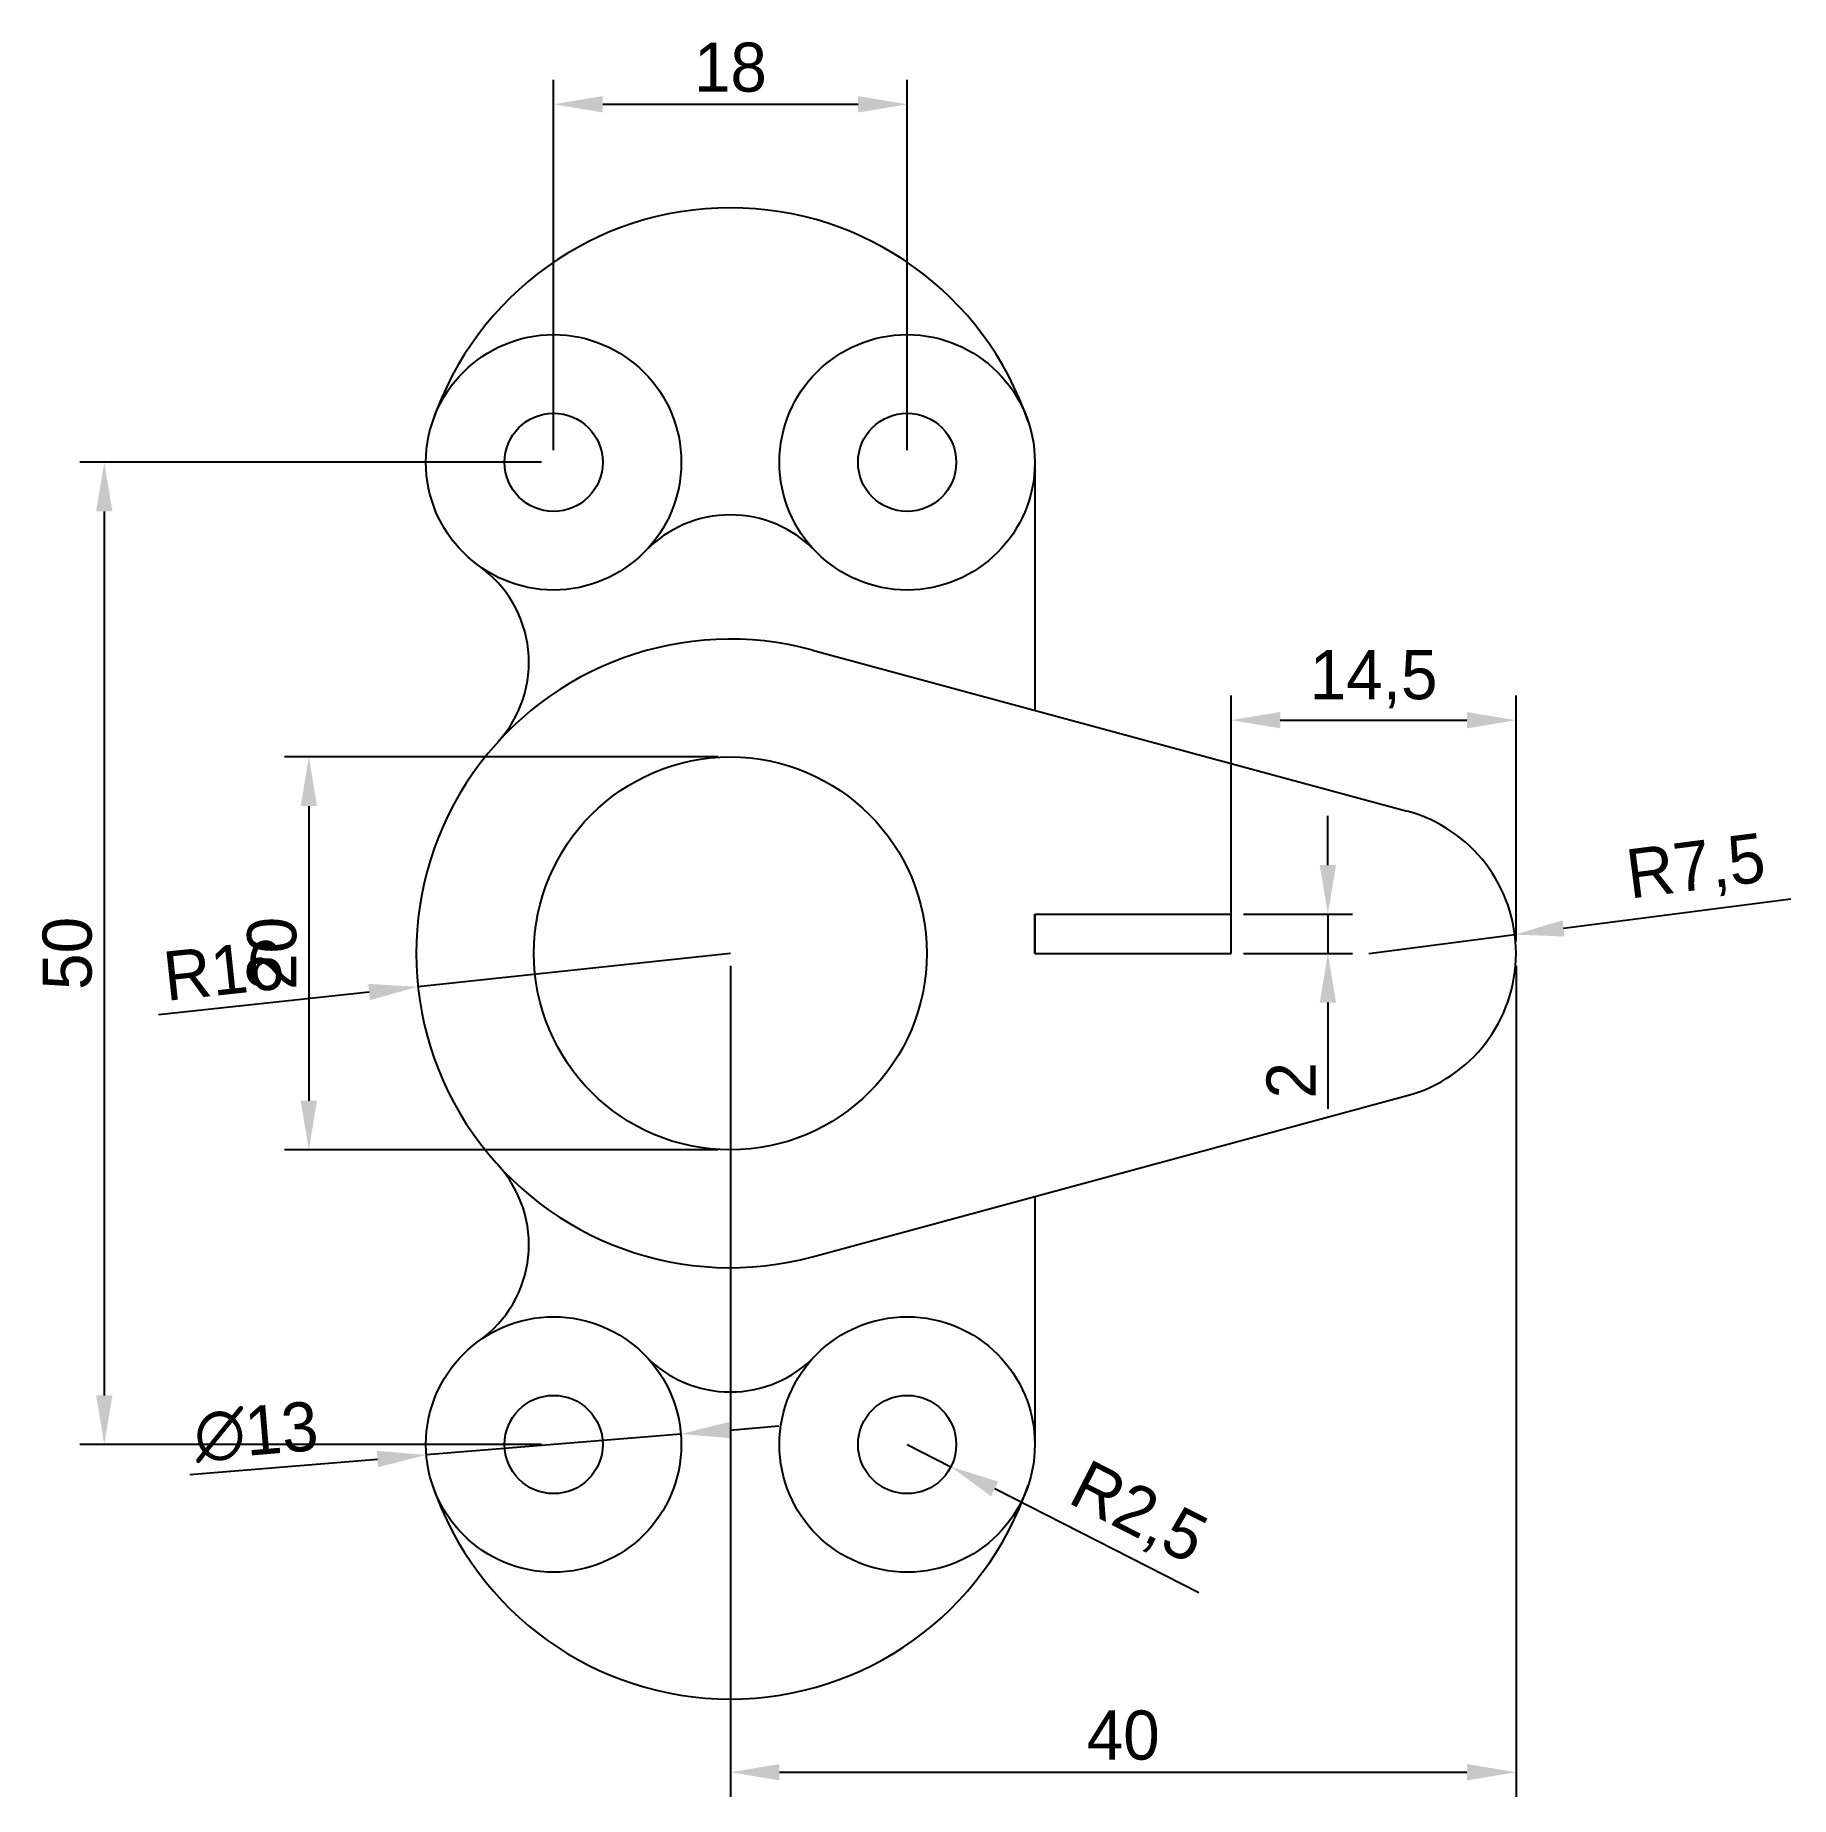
# Model space of a CAD drawing. Header units: millimetres. Extents: x -11614 to -3042, y 13178 to 15416.
# Drawn here: x -7198.9 to -7109.5, y 14302.8 to 14392.5 of the extents above; entities that cross this region are included whole.
import ezdxf

# ---------------------------------------------------------------- set-up
doc = ezdxf.new("R2010")
doc.units = ezdxf.units.MM
doc.header["$LTSCALE"] = 0.5
doc.header["$PDMODE"] = 34
doc.dimstyles.new('ISO-25', dxfattribs={"dimtxt": 2.5, "dimasz": 2.5, "dimexe": 1.25, "dimexo": 0.625, "dimtad": 1, "dimtxsty": 'Standard', "dimcen": 2.5, "dimadec": 0, "dimazin": 0, "dimtfac": 1, "dimtmove": 0, "dimatfit": 3, "dimfxl": 1, "dimarcsym": 0})

msp = doc.modelspace()

# ---------------------------------------------------------------- blocks, each defined once
blk = doc.blocks.new('*D49')
at = {"color": 0, "lineweight": -2, "transparency": 16777216}
for p, q in [((-7172.493, 14371.402), (-7172.493, 14390.253)), ((-7154.493, 14371.402), (-7154.493, 14390.253)), ((-7169.993, 14389.003), (-7156.993, 14389.003))]:
    blk.add_line(p, q, dxfattribs=at)
at = {"color": 0, "transparency": 16777216}
for points in [[(-7169.993, 14389.42), (-7169.993, 14388.587), (-7172.493, 14389.003)], [(-7156.993, 14389.42), (-7156.993, 14388.587), (-7154.493, 14389.003)]]:
    blk.add_solid(points, dxfattribs=at)
at = {"layer": 'Defpoints', "color": 0, "transparency": 16777216}
for p in [(-7154.493, 14389.003), (-7172.493, 14370.777), (-7154.493, 14370.777)]:
    blk.add_point(p, dxfattribs=at)
at = {"color": 0, "transparency": 16777216, "insert": (-7163.493, 14390.878), "char_height": 2.5, "attachment_point": 5}
blk.add_mtext('18', dxfattribs=at)
blk = doc.blocks.new('*D50')
at = {"color": 0, "lineweight": -2, "transparency": 16777216}
for p, q in [((-7137.993, 14346.402), (-7137.993, 14358.902)), ((-7123.493, 14346.402), (-7123.493, 14358.902)), ((-7135.493, 14357.652), (-7125.993, 14357.652))]:
    blk.add_line(p, q, dxfattribs=at)
at = {"color": 0, "transparency": 16777216}
for points in [[(-7135.493, 14358.068), (-7135.493, 14357.235), (-7137.993, 14357.652)], [(-7125.993, 14358.068), (-7125.993, 14357.235), (-7123.493, 14357.652)]]:
    blk.add_solid(points, dxfattribs=at)
at = {"layer": 'Defpoints', "color": 0, "transparency": 16777216}
for p in [(-7123.493, 14357.652), (-7137.993, 14345.777), (-7123.493, 14345.777)]:
    blk.add_point(p, dxfattribs=at)
at = {"color": 0, "transparency": 16777216, "insert": (-7130.743, 14359.735), "char_height": 2.5, "attachment_point": 5}
blk.add_mtext('14,5', dxfattribs=at)
blk = doc.blocks.new('*D51')
at = {"color": 0, "lineweight": -2, "transparency": 16777216}
for p, q in [((-7133.071, 14350.277), (-7133.071, 14352.777)), ((-7137.368, 14347.777), (-7131.821, 14347.777)), ((-7133.071, 14347.777), (-7133.071, 14345.777)), ((-7137.368, 14345.777), (-7131.821, 14345.777)), ((-7133.071, 14343.277), (-7133.071, 14337.86))]:
    blk.add_line(p, q, dxfattribs=at)
at = {"color": 0, "transparency": 16777216}
for points in [[(-7133.488, 14350.277), (-7132.655, 14350.277), (-7133.071, 14347.777)], [(-7133.488, 14343.277), (-7132.655, 14343.277), (-7133.071, 14345.777)]]:
    blk.add_solid(points, dxfattribs=at)
at = {"layer": 'Defpoints', "color": 0, "transparency": 16777216}
for p in [(-7137.993, 14347.777), (-7137.993, 14345.777), (-7133.071, 14345.777)]:
    blk.add_point(p, dxfattribs=at)
at = {"color": 0, "transparency": 16777216, "insert": (-7134.946, 14339.319), "char_height": 2.5, "attachment_point": 5, "rotation": 90}
blk.add_mtext('2', dxfattribs=at)
blk = doc.blocks.new('*D52')
at = {"color": 0, "lineweight": -2, "transparency": 16777216}
for p, q in [((-7109.503, 14348.54), (-7121.075, 14347.052)), ((-7130.993, 14345.777), (-7123.554, 14346.733))]:
    blk.add_line(p, q, dxfattribs=at)
at = {"color": 0, "transparency": 16777216}
blk.add_solid([(-7121.128, 14347.465), (-7121.022, 14346.639), (-7123.554, 14346.733)], dxfattribs=at)
at = {"layer": 'Defpoints', "color": 0, "transparency": 16777216}
for p in [(-7123.554, 14346.733), (-7130.993, 14345.777)]:
    blk.add_point(p, dxfattribs=at)
at = {"color": 0, "transparency": 16777216, "insert": (-7114.315, 14350.022), "char_height": 2.5, "attachment_point": 5, "rotation": 7.32679}
blk.add_mtext('R7,5', dxfattribs=at)
blk = doc.blocks.new('*D53')
at = {"color": 0, "lineweight": -2, "transparency": 16777216}
for p, q in [((-7154.493, 14320.777), (-7152.264, 14319.645)), ((-7139.634, 14313.229), (-7150.035, 14318.512))]:
    blk.add_line(p, q, dxfattribs=at)
at = {"color": 0, "transparency": 16777216}
blk.add_solid([(-7149.847, 14318.884), (-7150.224, 14318.141), (-7152.264, 14319.645)], dxfattribs=at)
at = {"layer": 'Defpoints', "color": 0, "transparency": 16777216}
for p in [(-7154.493, 14320.777), (-7152.264, 14319.645)]:
    blk.add_point(p, dxfattribs=at)
at = {"color": 0, "transparency": 16777216, "insert": (-7142.776, 14317.162), "char_height": 2.5, "attachment_point": 5, "rotation": 333.07073}
blk.add_mtext('R2,5', dxfattribs=at)
blk = doc.blocks.new('*D54')
at = {"color": 0, "lineweight": -2, "transparency": 16777216}
for p, q in [((-7163.493, 14345.777), (-7179.403, 14344.078)), ((-7192.614, 14342.667), (-7181.888, 14343.813))]:
    blk.add_line(p, q, dxfattribs=at)
at = {"color": 0, "transparency": 16777216}
blk.add_solid([(-7181.933, 14344.227), (-7181.844, 14343.398), (-7179.403, 14344.078)], dxfattribs=at)
at = {"layer": 'Defpoints', "color": 0, "transparency": 16777216}
for p in [(-7163.493, 14345.777), (-7179.403, 14344.078)]:
    blk.add_point(p, dxfattribs=at)
at = {"color": 0, "transparency": 16777216, "insert": (-7189.291, 14344.908), "char_height": 2.5, "attachment_point": 5, "rotation": 6.09495}
blk.add_mtext('R16', dxfattribs=at)
blk = doc.blocks.new('*D55')
at = {"color": 0, "lineweight": -2, "transparency": 16777216}
for p, q in [((-7163.493, 14345.152), (-7163.493, 14302.844)), ((-7123.493, 14345.152), (-7123.493, 14302.844)), ((-7160.993, 14304.094), (-7125.993, 14304.094))]:
    blk.add_line(p, q, dxfattribs=at)
at = {"color": 0, "transparency": 16777216}
for points in [[(-7160.993, 14304.511), (-7160.993, 14303.678), (-7163.493, 14304.094)], [(-7125.993, 14304.511), (-7125.993, 14303.678), (-7123.493, 14304.094)]]:
    blk.add_solid(points, dxfattribs=at)
at = {"layer": 'Defpoints', "color": 0, "transparency": 16777216}
for p in [(-7163.493, 14345.777), (-7123.493, 14345.777), (-7123.493, 14304.094)]:
    blk.add_point(p, dxfattribs=at)
at = {"color": 0, "transparency": 16777216, "insert": (-7143.493, 14305.969), "char_height": 2.5, "attachment_point": 5}
blk.add_mtext('40', dxfattribs=at)
blk = doc.blocks.new('*D56')
at = {"color": 0, "lineweight": -2, "transparency": 16777216}
for p, q in [((-7166.015, 14321.31), (-7178.971, 14320.244)), ((-7163.523, 14321.515), (-7161.032, 14321.72)), ((-7191.014, 14319.253), (-7181.463, 14320.039))]:
    blk.add_line(p, q, dxfattribs=at)
at = {"color": 0, "transparency": 16777216}
for points in [[(-7163.558, 14321.93), (-7163.489, 14321.1), (-7166.015, 14321.31)], [(-7181.497, 14320.454), (-7181.429, 14319.624), (-7178.971, 14320.244)]]:
    blk.add_solid(points, dxfattribs=at)
at = {"layer": 'Defpoints', "color": 0, "transparency": 16777216}
for p in [(-7166.015, 14321.31), (-7178.971, 14320.244)]:
    blk.add_point(p, dxfattribs=at)
at = {"color": 0, "transparency": 16777216, "insert": (-7187.638, 14321.412), "char_height": 2.5, "attachment_point": 5, "rotation": 4.70359}
blk.add_mtext('∅13', dxfattribs=at)
blk = doc.blocks.new('*D57')
at = {"color": 0, "lineweight": -2, "transparency": 16777216}
for p, q in [((-7164.118, 14355.777), (-7186.203, 14355.777)), ((-7184.953, 14353.277), (-7184.953, 14338.277)), ((-7164.118, 14335.777), (-7186.203, 14335.777))]:
    blk.add_line(p, q, dxfattribs=at)
at = {"color": 0, "transparency": 16777216}
for points in [[(-7185.37, 14353.277), (-7184.537, 14353.277), (-7184.953, 14355.777)], [(-7185.37, 14338.277), (-7184.537, 14338.277), (-7184.953, 14335.777)]]:
    blk.add_solid(points, dxfattribs=at)
at = {"layer": 'Defpoints', "color": 0, "transparency": 16777216}
for p in [(-7163.493, 14355.777), (-7184.953, 14335.777), (-7163.493, 14335.777)]:
    blk.add_point(p, dxfattribs=at)
at = {"color": 0, "transparency": 16777216, "insert": (-7186.828, 14345.777), "char_height": 2.5, "attachment_point": 5, "rotation": 90}
blk.add_mtext('20', dxfattribs=at)
blk = doc.blocks.new('*D58')
at = {"color": 0, "lineweight": -2, "transparency": 16777216}
for p, q in [((-7173.118, 14370.777), (-7196.621, 14370.777)), ((-7195.371, 14368.277), (-7195.371, 14323.277)), ((-7173.118, 14320.777), (-7196.621, 14320.777))]:
    blk.add_line(p, q, dxfattribs=at)
at = {"color": 0, "transparency": 16777216}
for points in [[(-7195.787, 14368.277), (-7194.954, 14368.277), (-7195.371, 14370.777)], [(-7195.787, 14323.277), (-7194.954, 14323.277), (-7195.371, 14320.777)]]:
    blk.add_solid(points, dxfattribs=at)
at = {"layer": 'Defpoints', "color": 0, "transparency": 16777216}
for p in [(-7172.493, 14370.777), (-7195.371, 14320.777), (-7172.493, 14320.777)]:
    blk.add_point(p, dxfattribs=at)
at = {"color": 0, "transparency": 16777216, "insert": (-7197.246, 14345.777), "char_height": 2.5, "attachment_point": 5, "rotation": 90}
blk.add_mtext('50', dxfattribs=at)

# ---------------------------------------------------------------- dimensions: what is measured, and where the dimension line sits
for base, p1, p2, picture, middle in [((-7154.493, 14389.003), (-7172.493, 14370.777), (-7154.493, 14370.777), '*D49', (-7163.493, 14390.878)), ((-7123.493, 14357.652), (-7137.993, 14345.777), (-7123.493, 14345.777), '*D50', (-7130.743, 14359.735)), ((-7123.493, 14304.094), (-7163.493, 14345.777), (-7123.493, 14345.777), '*D55', (-7143.493, 14305.969))]:
    dim = msp.add_linear_dim(base=base, p1=p1, p2=p2, dimstyle='ISO-25')
    dim.commit()
    dim.dimension.update_dxf_attribs({"geometry": picture, "text_midpoint": middle})
for base, p1, p2, picture, middle in [((-7195.371, 14320.777), (-7172.493, 14370.777), (-7172.493, 14320.777), '*D58', (-7197.246, 14345.777)), ((-7184.953, 14335.777), (-7163.493, 14355.777), (-7163.493, 14335.777), '*D57', (-7186.828, 14345.777)), ((-7133.071, 14345.777), (-7137.993, 14347.777), (-7137.993, 14345.777), '*D51', (-7134.946, 14339.319))]:
    dim = msp.add_linear_dim(base=base, p1=p1, p2=p2, angle=90, dimstyle='ISO-25')
    dim.commit()
    dim.dimension.update_dxf_attribs({"geometry": picture, "text_midpoint": middle})
for center, mpoint, picture, middle in [((-7130.993, 14345.777), (-7123.554, 14346.733), '*D52', (-7114.315, 14350.022)), ((-7154.493, 14320.777), (-7152.264, 14319.645), '*D53', (-7142.776, 14317.162))]:
    dim = msp.add_radius_dim(center=center, mpoint=mpoint, dimstyle='ISO-25')
    dim.commit()
    dim.dimension.update_dxf_attribs({"geometry": picture, "text_midpoint": middle})
dim = msp.add_radius_dim(center=(-7163.493, 14345.777), mpoint=(-7179.403, 14344.078), dimstyle='ISO-25')
dim.commit()
dim.dimension.update_dxf_attribs({"geometry": '*D54', "text_midpoint": (-7189.092, 14343.043), "dimtype": 164})
dim = msp.add_diameter_dim_2p(p1=(-7166.015, 14321.31), p2=(-7178.971, 14320.244), dimstyle='ISO-25')
dim.commit()
dim.dimension.update_dxf_attribs({"geometry": '*D56', "text_midpoint": (-7187.638, 14321.412)})

# ---------------------------------------------------------------- linework, layer by layer
for p, q in [((-7147.993, 14370.777), (-7147.993, 14358.154)), ((-7159.308, 14361.22), (-7129.032, 14353.016)), ((-7147.993, 14345.777), (-7147.993, 14347.777)), ((-7147.993, 14347.777), (-7137.993, 14347.777)), ((-7147.993, 14347.777), (-7147.993, 14345.777)), ((-7137.993, 14345.777), (-7137.993, 14347.777)), ((-7147.993, 14345.777), (-7137.993, 14345.777)), ((-7159.308, 14330.334), (-7129.032, 14338.538)), ((-7147.993, 14333.4), (-7147.993, 14320.777))]:
    msp.add_line(p, q)
for centre, radius in [((-7172.493, 14370.777), 6.5), ((-7154.493, 14370.777), 6.5), ((-7172.493, 14370.777), 2.5), ((-7154.493, 14370.777), 2.5), ((-7163.493, 14345.777), 10), ((-7172.493, 14320.777), 6.5), ((-7154.493, 14320.777), 6.5), ((-7172.493, 14320.777), 2.5), ((-7154.493, 14320.777), 2.5)]:
    msp.add_circle(centre, radius)
for centre, radius, start, end in [((-7163.493, 14367.735), 16, 18.67172, 161.32828), ((-7163.493, 14362.102), 6, 43.94552, 136.05448), ((-7179.75, 14360.599), 6, 317.64315, 54.50902), ((-7163.493, 14345.777), 16, 74.83863, 285.16137), ((-7130.993, 14345.777), 7.5, 285.16137, 74.83863), ((-7179.75, 14330.954), 6, 305.49098, 42.35685), ((-7163.493, 14329.452), 6, 223.94552, 316.05448), ((-7163.493, 14323.818), 16, 198.67172, 341.32828)]:
    msp.add_arc(centre, radius, start, end)

msp.set_redraw_order([(e.dxf.handle, doc.entitydb.next_handle()) for e in msp.query("TEXT MTEXT ATTDEF DIMENSION ARC_DIMENSION")])  # texts and dimensions are drawn at this point

doc.saveas('drawing.dxf')
